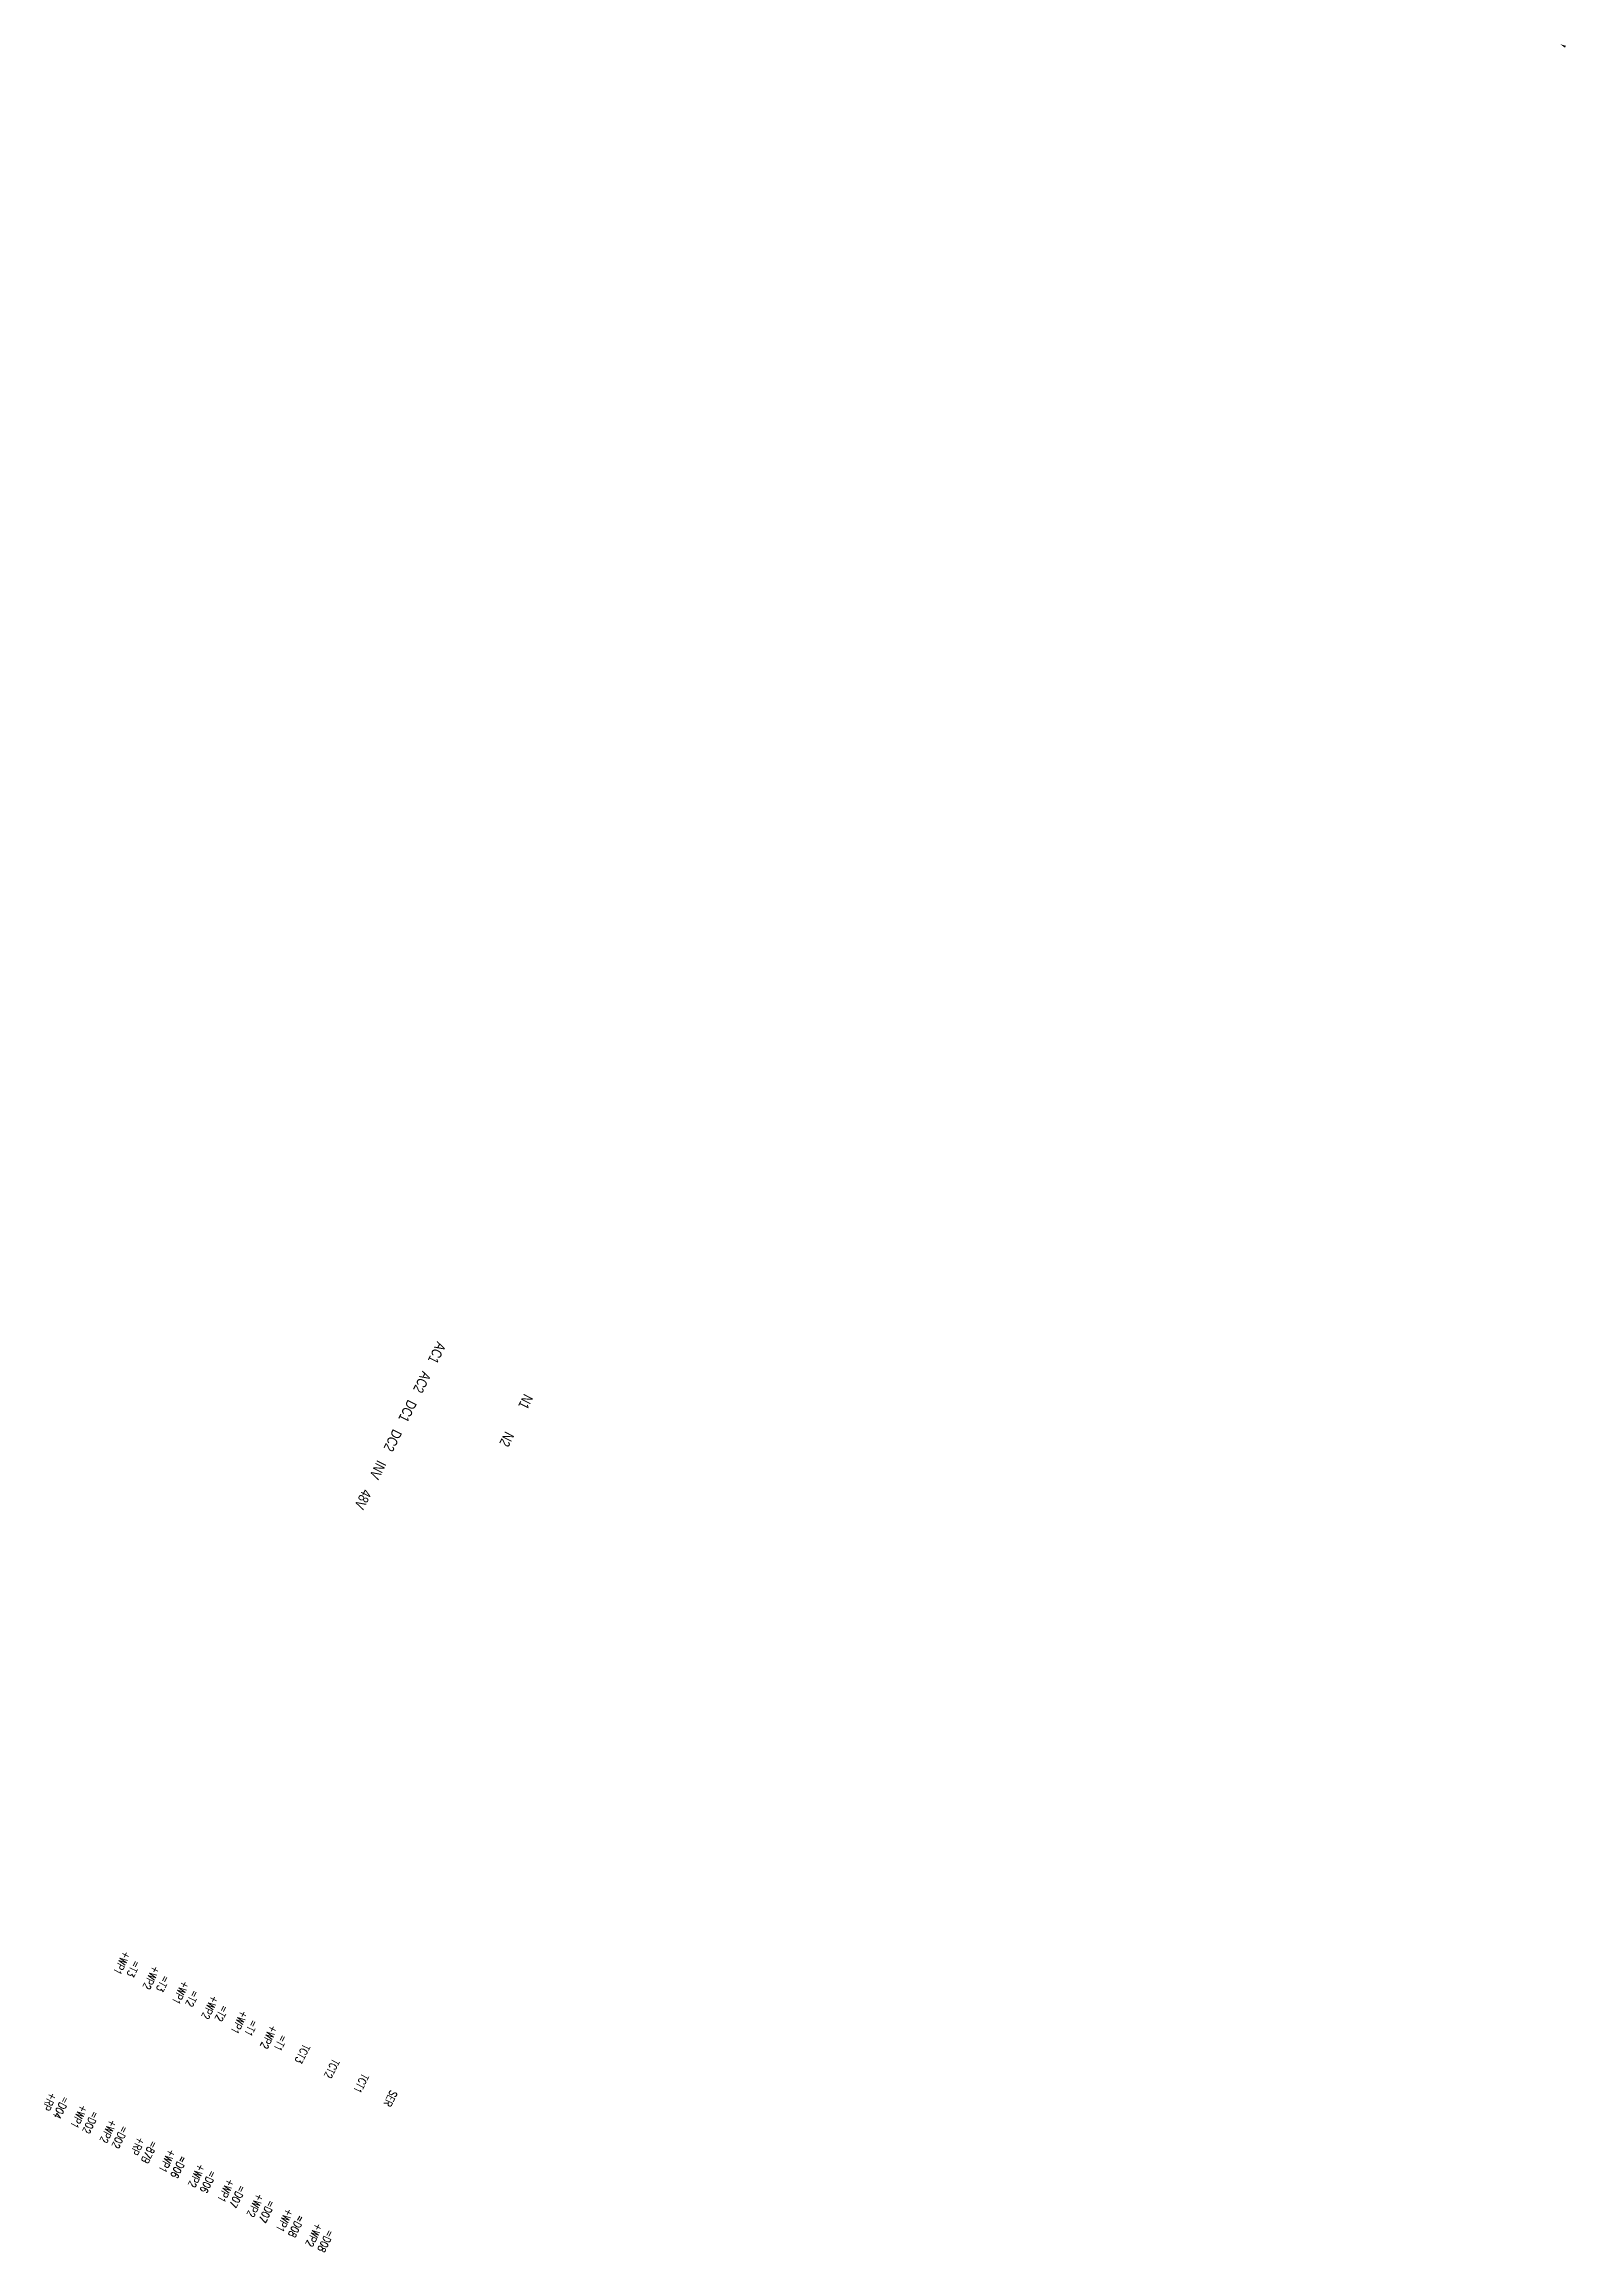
# Model space of a CAD drawing. Header units: inches. Extents: x 543393 to 2689207, y 1841861 to 9121372.
# Drawn here: x 543392.7 to 543429.6, y 1844515.4 to 1844569 of the extents above; entities that cross this region are included whole.
import ezdxf
from ezdxf.enums import TextEntityAlignment as Align

# ---------------------------------------------------------------- set-up
doc = ezdxf.new("R2010")
doc.units = ezdxf.units.IN
doc.header["$MEASUREMENT"] = 0
doc.linetypes.add('HIDDEN', pattern=[0.375, 0.25, -0.125])
doc.layers.add('05. NET MANH', color=8, linetype='Continuous', lineweight=13)
doc.layers.add('Text', color=7, linetype='Continuous', lineweight=0)
doc.layers.add('DUPHONG', color=8, linetype='HIDDEN')
doc.layers.add('VL', color=8, linetype='Continuous')
doc.styles.add('Romans', font='romans.shx', dxfattribs={"width": 0.8, "bigfont": 'vns.shx'})
doc.styles.add('VNS', font='hoatfon.shx', dxfattribs={"width": 0.8, "bigfont": 'vns.shx'})

msp = doc.modelspace()

# ---------------------------------------------------------------- texts
at = {"layer": 'DUPHONG', "color": 3, "ltscale": 1000, "style": 'VNS', "width": 0.8}
for s, p in [('AC1', (543402.094, 1844537.272)), ('AC2', (543401.734, 1844536.557)), ('N1', (543404.249, 1844536.084)), ('DC1', (543401.381, 1844535.857)), ('DC2', (543401.021, 1844535.143)), ('N2', (543403.79, 1844535.172)), ('INV', (543400.66, 1844534.428)), ('48V', (543400.3, 1844533.714))]:
    msp.add_text(s, height=0.25, rotation=243.2405, dxfattribs=at).set_placement(p, align=Align.CENTER)
at = {"layer": 'Text', "char_height": 0.19, "width": 0.78687, "attachment_point": 5, "rotation": 243.2406, "style": 'Romans'}
for s, insert in [('=T3\\P+WP1', (543394.692, 1844522.327)), ('=T3\\P+WP2', (543395.406, 1844521.967)), ('TCT1', (543400.362, 1844519.468)), ('=D04\\P+RP', (543392.935, 1844518.957)), ('SER', (543401.077, 1844519.107)), ('=D02\\P+WP1', (543393.651, 1844518.596)), ('=D02\\P+WP2', (543394.364, 1844518.238)), ('=87B\\P+RP', (543395.078, 1844517.878))]:
    msp.add_mtext(s, dxfattribs=dict(at, insert=insert))
at = {"layer": 'VL', "linetype": 'HIDDEN', "char_height": 0.19, "width": 0.78687, "attachment_point": 5, "rotation": 243.2406, "style": 'Romans'}
for s, insert in [('=T2\\P+WP1', (543396.121, 1844521.606)), ('=T2\\P+WP2', (543396.835, 1844521.246)), ('=T1\\P+WP1', (543397.549, 1844520.886)), ('=T1\\P+WP2', (543398.264, 1844520.526)), ('TCT3', (543398.934, 1844520.188)), ('TCT2', (543399.648, 1844519.828)), ('=D06\\P+WP1', (543395.793, 1844517.516)), ('=D06\\P+WP2', (543396.507, 1844517.156)), ('=D07\\P+WP1', (543397.221, 1844516.796)), ('=D07\\P+WP2', (543397.935, 1844516.436)), ('=D08\\P+WP1', (543398.65, 1844516.075)), ('=D08\\P+WP2', (543399.364, 1844515.715))]:
    msp.add_mtext(s, dxfattribs=dict(at, insert=insert))

# ---------------------------------------------------------------- linework, layer by layer
at = {"layer": '05. NET MANH', "color": 8, "linetype": 'HIDDEN', "ltscale": 2000}
msp.add_solid([(543429.639, 1844568.961), (543429.5, 1844569.001), (543429.616, 1844568.916)], dxfattribs=at)

msp.set_redraw_order([(e.dxf.handle, doc.entitydb.next_handle()) for e in msp.query("TEXT MTEXT ATTDEF DIMENSION ARC_DIMENSION")])  # texts and dimensions are drawn at this point

doc.saveas('drawing.dxf')
